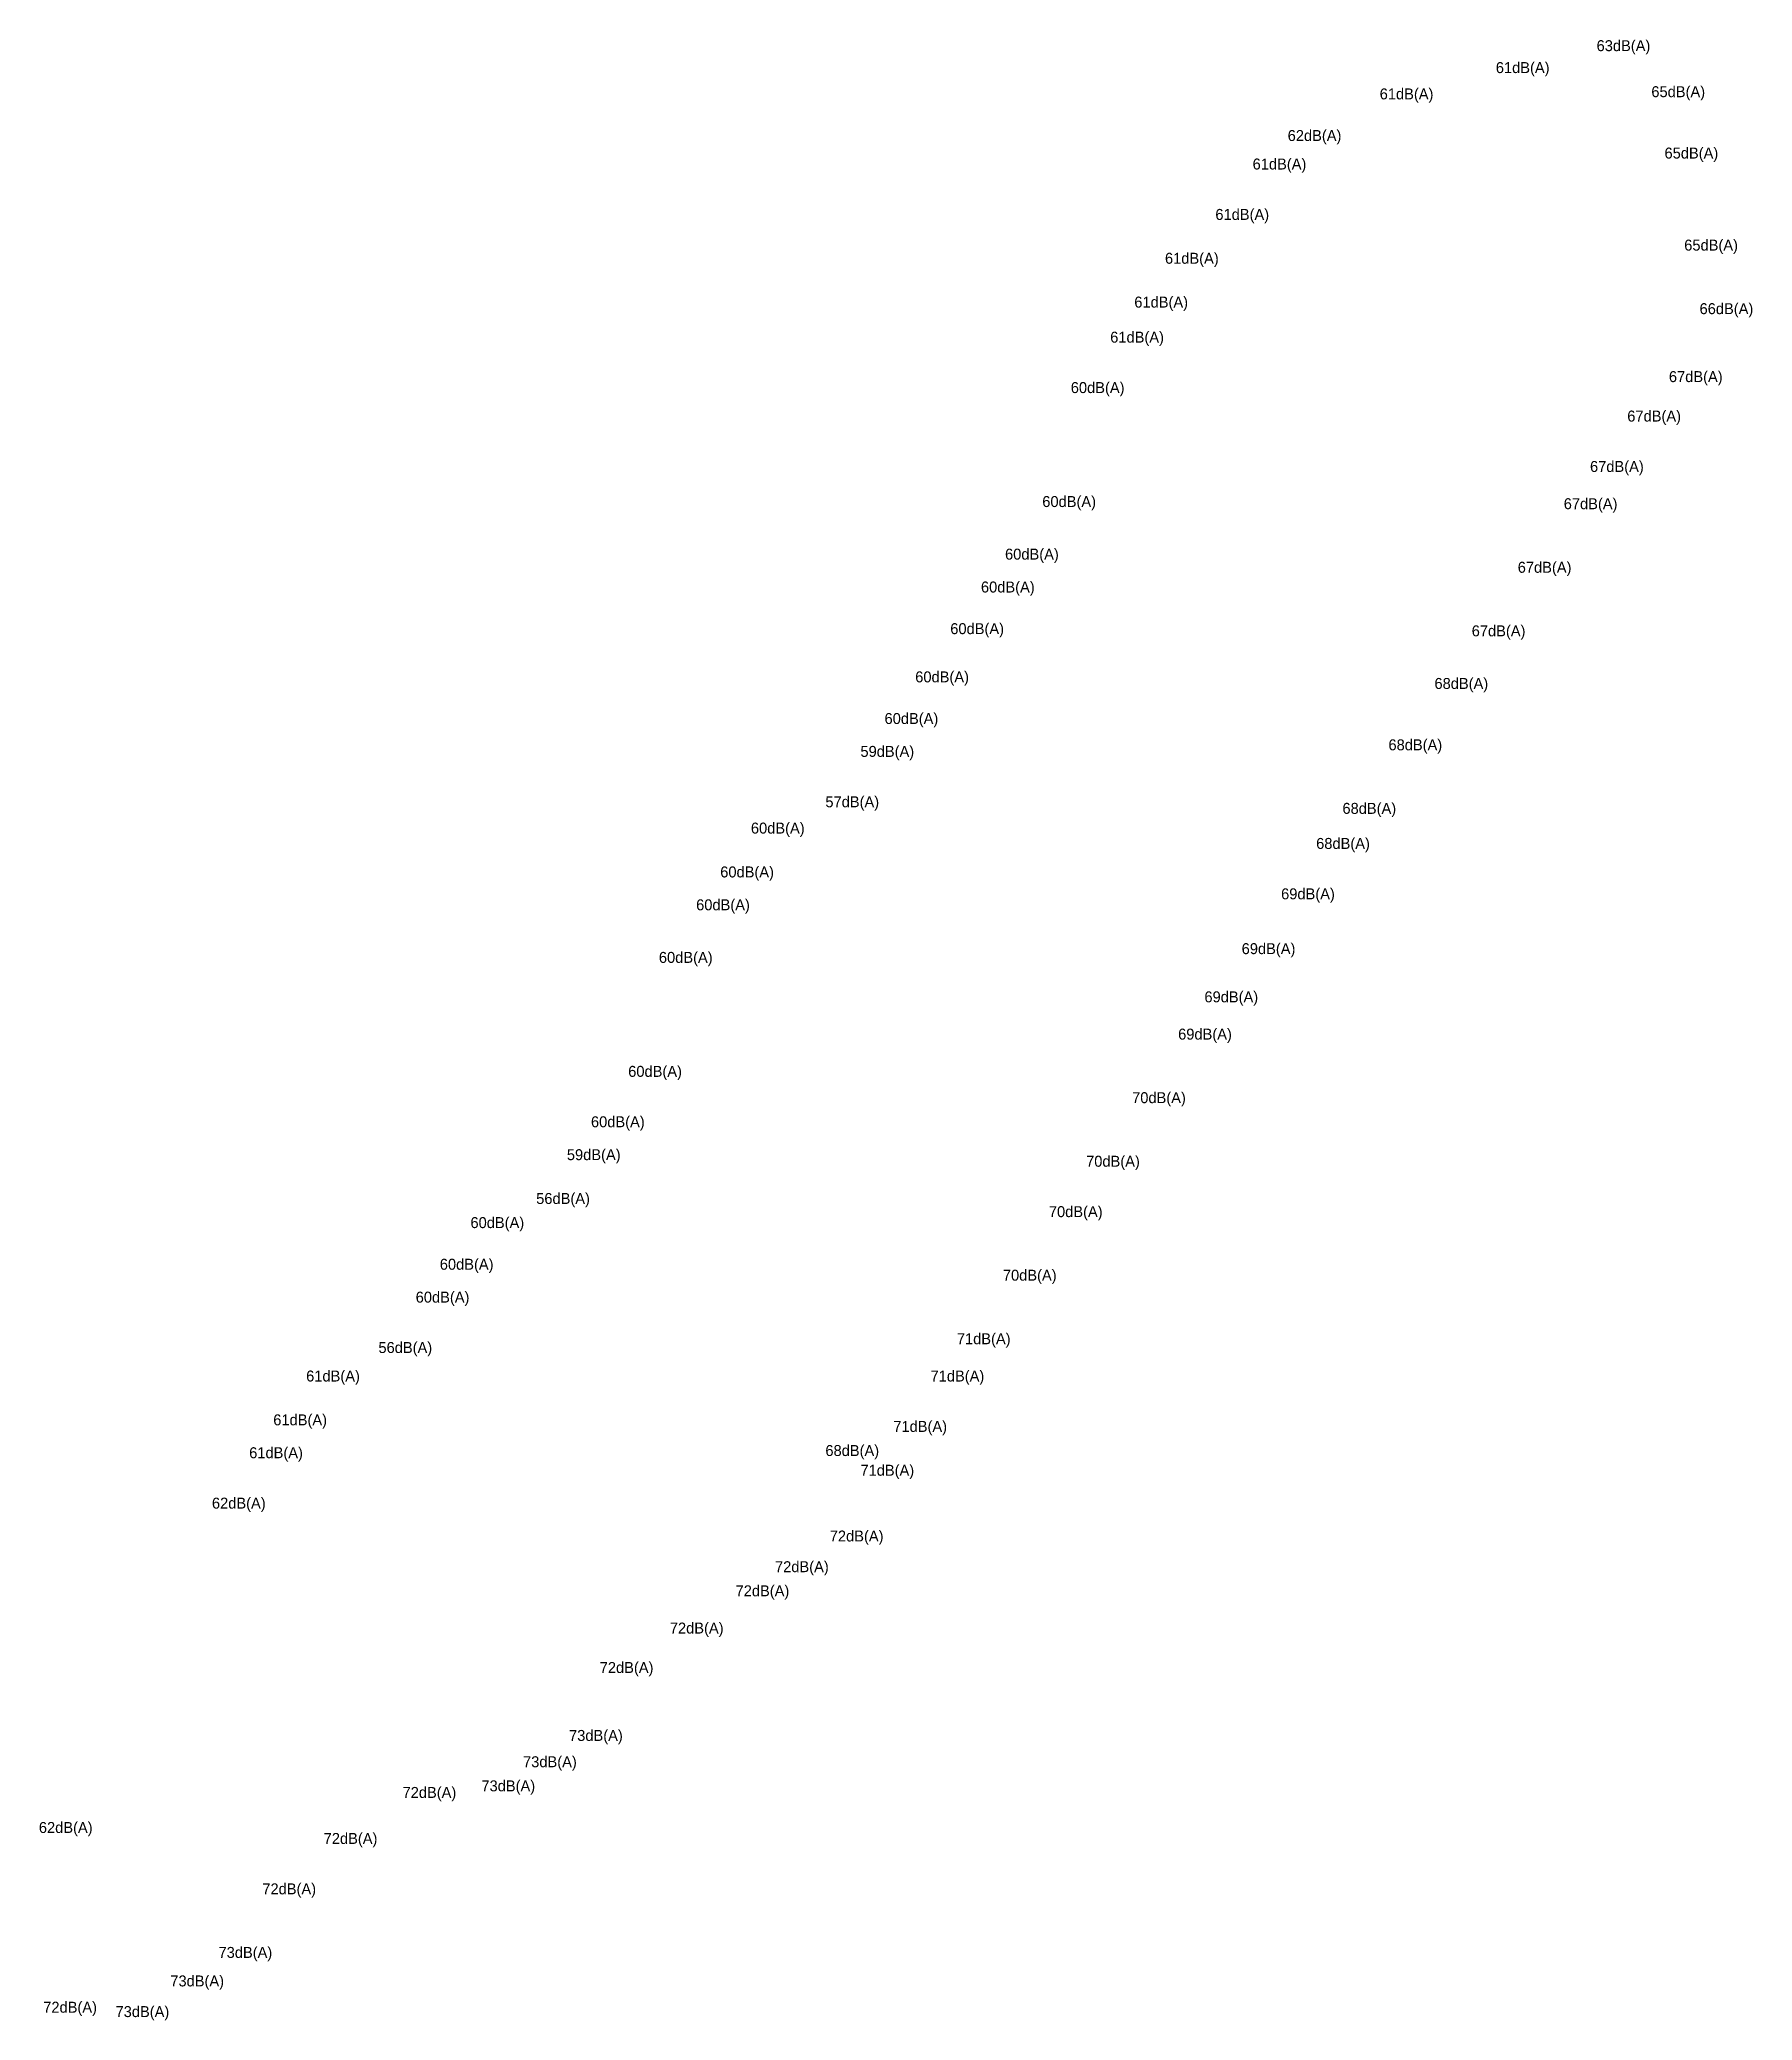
# Model space of a CAD drawing. Extents: x 846089 to 846361, y 827424 to 827644.
# Drawn here: x 846283.3 to 846361.5, y 827424.5 to 827514.9 of the extents above; entities that cross this region are included whole.
import ezdxf
from ezdxf.enums import TextEntityAlignment as Align

# ---------------------------------------------------------------- set-up
doc = ezdxf.new("R2010")
doc.units = 0
doc.layers.add('SPL_Between_70_and_76dB', color=30, linetype='Continuous')
doc.layers.add('SPL_No_Exceedance', color=3, linetype='Continuous')
doc.styles.add('LiberationSerif', font='LiberationSerif-Regular.ttf')

msp = doc.modelspace()

# ---------------------------------------------------------------- texts
at = {"layer": 'SPL_Between_70_and_76dB', "style": 'LiberationSerif'}
for s, p in [('71dB(A)', (846326.4, 827455.6)), ('71dB(A)', (846325.2, 827453.9)), ('71dB(A)', (846323.5, 827451.6)), ('71dB(A)', (846322, 827449.6)), ('72dB(A)', (846320.6, 827446.6)), ('72dB(A)', (846318.1, 827445.2)), ('72dB(A)', (846316.3, 827444.1)), ('72dB(A)', (846313.3, 827442.4)), ('72dB(A)', (846310.1, 827440.6)), ('73dB(A)', (846308.7, 827437.5)), ('73dB(A)', (846306.6, 827436.3)), ('72dB(A)', (846301.1, 827434.9)), ('73dB(A)', (846304.7, 827435.2)), ('72dB(A)', (846297.5, 827432.8)), ('72dB(A)', (846294.7, 827430.5)), ('73dB(A)', (846292.7, 827427.6)), ('73dB(A)', (846290.5, 827426.3)), ('72dB(A)', (846284.7, 827425.1)), ('73dB(A)', (846288, 827424.9))]:
    msp.add_text(s, height=0.5, dxfattribs=at).set_placement(p, align=Align.MIDDLE_CENTER)
at = {"layer": 'SPL_No_Exceedance', "style": 'LiberationSerif'}
for s, p in [('63dB(A)', (846355.6, 827514.6)), ('61dB(A)', (846351, 827513.6)), ('61dB(A)', (846345.7, 827512.4)), ('65dB(A)', (846358.1, 827512.5)), ('62dB(A)', (846341.5, 827510.5)), ('65dB(A)', (846358.7, 827509.7)), ('61dB(A)', (846339.9, 827509.2)), ('61dB(A)', (846338.2, 827506.9)), ('61dB(A)', (846335.9, 827504.9)), ('65dB(A)', (846359.6, 827505.5)), ('61dB(A)', (846334.5, 827502.9)), ('66dB(A)', (846360.3, 827502.6)), ('61dB(A)', (846333.4, 827501.3)), ('67dB(A)', (846358.9, 827499.5)), ('60dB(A)', (846331.6, 827499)), ('67dB(A)', (846357, 827497.7)), ('67dB(A)', (846355.3, 827495.4)), ('60dB(A)', (846330.3, 827493.8)), ('67dB(A)', (846354.1, 827493.7)), ('60dB(A)', (846328.6, 827491.4)), ('67dB(A)', (846352, 827490.8)), ('60dB(A)', (846327.5, 827489.9)), ('60dB(A)', (846326.1, 827488)), ('67dB(A)', (846349.9, 827487.9)), ('60dB(A)', (846324.5, 827485.8)), ('68dB(A)', (846348.2, 827485.5)), ('60dB(A)', (846323.1, 827483.9)), ('59dB(A)', (846322, 827482.4)), ('68dB(A)', (846346.1, 827482.7)), ('57dB(A)', (846320.4, 827480.1)), ('68dB(A)', (846344, 827479.8)), ('60dB(A)', (846317, 827478.9)), ('68dB(A)', (846342.8, 827478.2)), ('60dB(A)', (846315.6, 827476.9)), ('60dB(A)', (846314.5, 827475.4)), ('69dB(A)', (846341.2, 827475.9)), ('69dB(A)', (846339.4, 827473.4)), ('60dB(A)', (846312.8, 827473)), ('69dB(A)', (846337.7, 827471.2)), ('69dB(A)', (846336.5, 827469.5)), ('60dB(A)', (846311.4, 827467.8)), ('70dB(A)', (846334.4, 827466.6)), ('60dB(A)', (846309.7, 827465.5)), ('59dB(A)', (846308.6, 827464)), ('70dB(A)', (846332.3, 827463.7)), ('56dB(A)', (846307.2, 827462)), ('60dB(A)', (846304.2, 827460.9)), ('70dB(A)', (846330.6, 827461.4)), ('60dB(A)', (846302.8, 827459)), ('70dB(A)', (846328.5, 827458.5)), ('60dB(A)', (846301.7, 827457.5)), ('56dB(A)', (846300, 827455.2)), ('61dB(A)', (846296.7, 827453.9)), ('61dB(A)', (846295.2, 827451.9)), ('61dB(A)', (846294.1, 827450.4)), ('68dB(A)', (846320.4, 827450.5)), ('62dB(A)', (846292.4, 827448.1)), ('62dB(A)', (846284.5, 827433.3))]:
    msp.add_text(s, height=0.5, dxfattribs=at).set_placement(p, align=Align.MIDDLE_CENTER)

doc.saveas('drawing.dxf')
